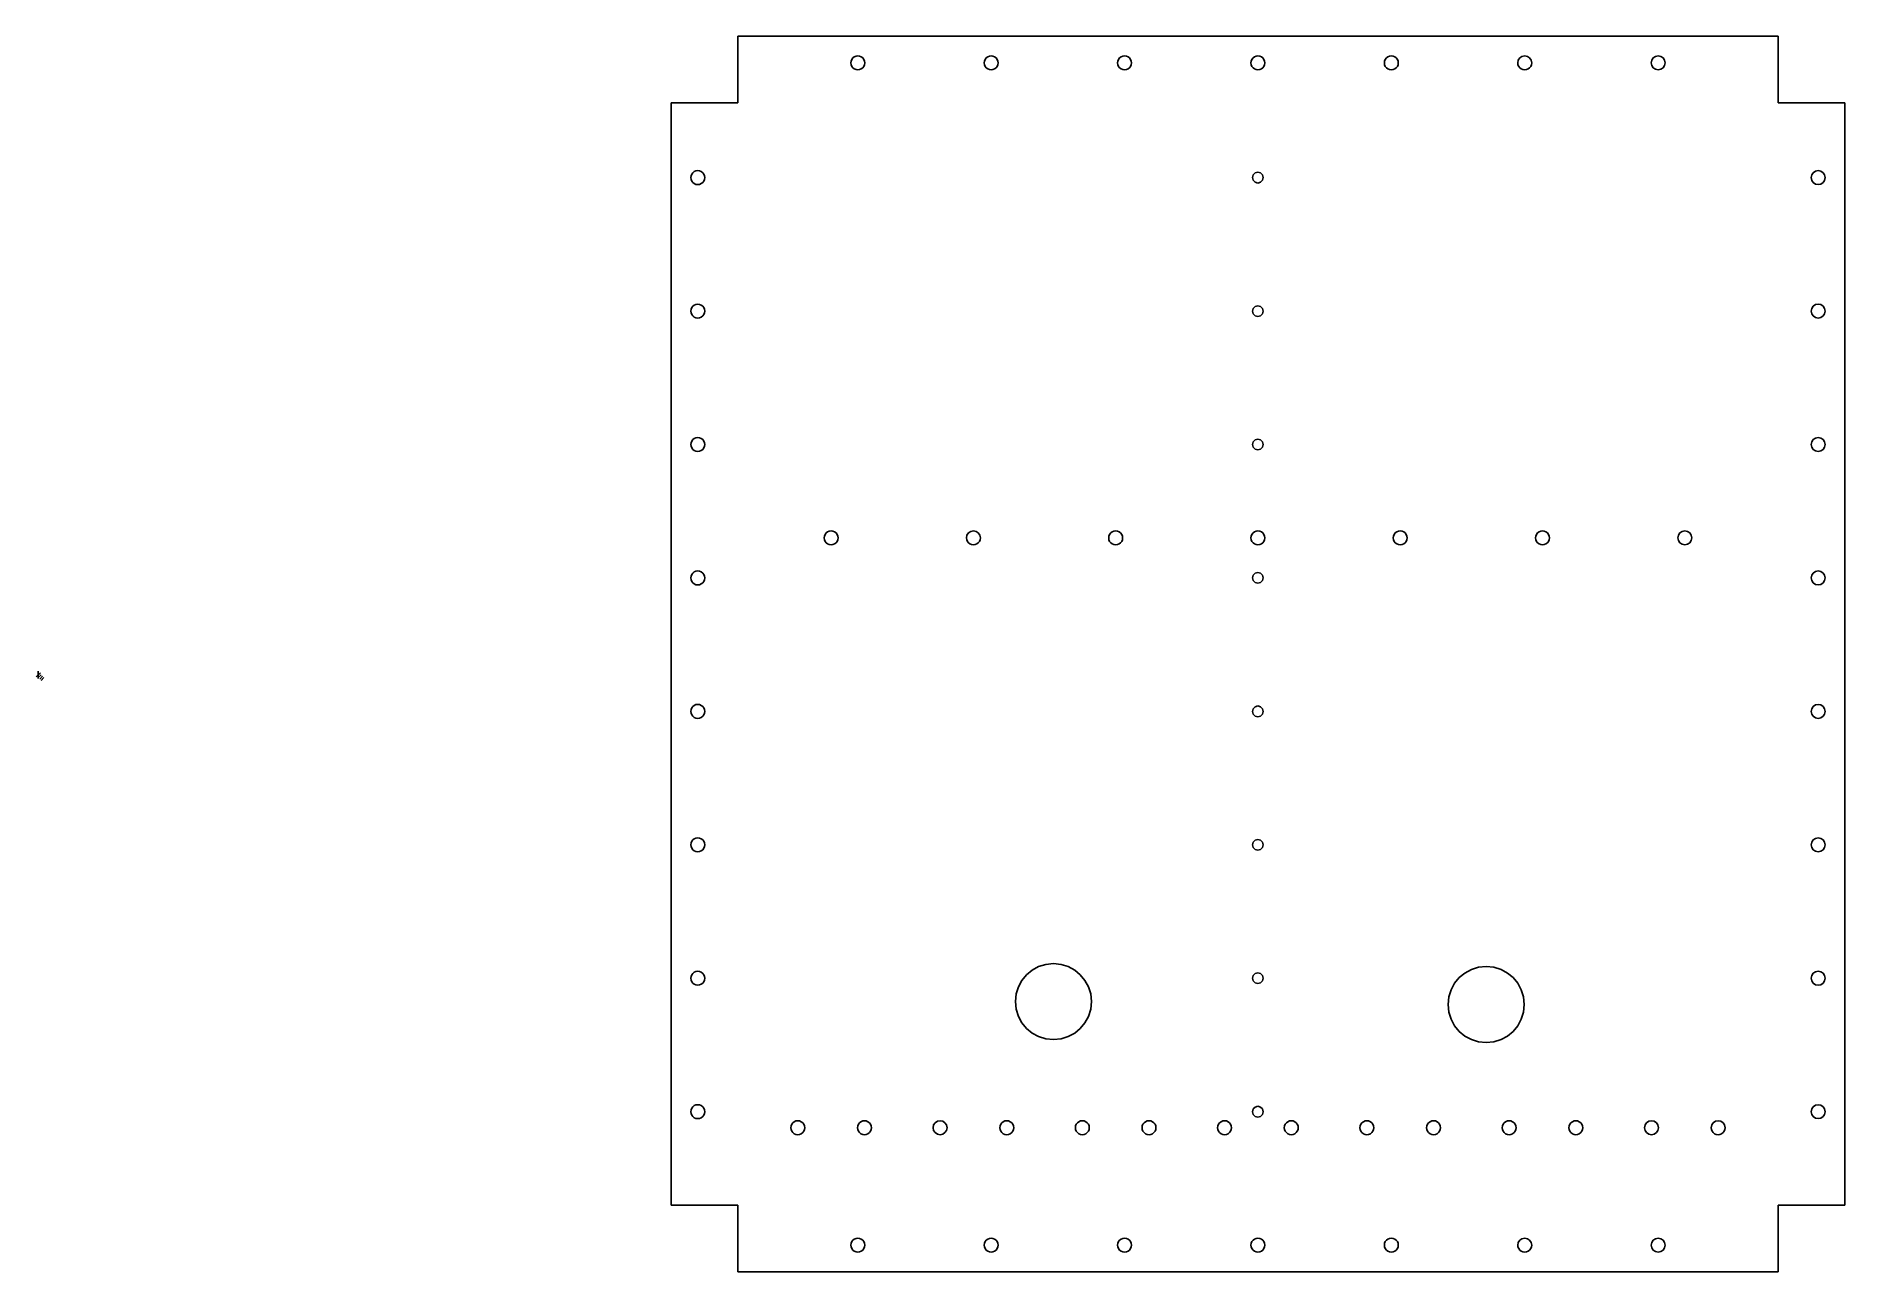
# Model space of a CAD drawing. Extents: x -1 to 677, y 73 to 536.
import ezdxf

# ---------------------------------------------------------------- set-up
doc = ezdxf.new("R2010")
doc.units = 0

msp = doc.modelspace()

# ---------------------------------------------------------------- linework, layer by layer
at = {"layer": 'Layer 1'}
for p, q in [((0, 298.323), (0, 295.677)), ((0.793749, 297.794), (-0.793749, 296.206)), ((1.05833, 297), (0, 295.94167)), ((1.5875, 296.471), (0.52917, 295.41267)), ((2.11666, 295.942), (1.05833, 294.88367))]:
    msp.add_line(p, q, dxfattribs=at)
at = {"layer": 'ProjItem002'}
for p, q in [((262.2, 536.3), (262.2, 511.3)), ((652.2, 536.3), (262.2, 536.3)), ((652.2, 511.3), (652.2, 536.3)), ((307.2, 528.91), (306.529932, 528.822582)), ((307.870068, 528.822582), (307.2, 528.91)), ((357.2, 528.91), (356.529932, 528.822582)), ((357.870068, 528.822582), (357.2, 528.91)), ((407.199, 528.91), (406.528932, 528.822582)), ((407.869068, 528.822582), (407.199, 528.91)), ((457.199, 528.91), (456.528932, 528.822582)), ((457.869068, 528.822582), (457.199, 528.91)), ((507.199, 528.91), (506.528932, 528.822582)), ((507.869068, 528.822582), (507.199, 528.91)), ((557.199, 528.91), (556.18307, 528.704893)), ((558.21493, 528.704893), (557.199, 528.91)), ((607.199, 528.91), (606.18307, 528.704893)), ((608.21493, 528.704893), (607.199, 528.91)), ((304.680346, 526.980995), (304.59, 526.3)), ((304.59, 526.3), (304.680346, 525.619005)), ((304.939674, 527.605), (304.680346, 526.980995)), ((304.680346, 525.619005), (304.939674, 524.995)), ((305.350414, 528.141587), (304.939674, 527.605)), ((304.939674, 524.995), (305.350414, 524.458413)), ((305.895, 528.560326), (305.350414, 528.141587)), ((305.350414, 524.458413), (305.895, 524.039674)), ((306.529932, 528.822582), (305.895, 528.560326)), ((305.895, 524.039674), (306.529932, 523.777418)), ((306.529932, 523.777418), (307.2, 523.69)), ((307.2, 523.69), (307.870068, 523.777418)), ((308.505, 528.560326), (307.870068, 528.822582)), ((307.870068, 523.777418), (308.505, 524.039674)), ((309.049586, 528.141587), (308.505, 528.560326)), ((308.505, 524.039674), (309.049586, 524.458413)), ((309.460326, 527.605), (309.049586, 528.141587)), ((309.049586, 524.458413), (309.460326, 524.995)), ((309.719654, 526.980995), (309.460326, 527.605)), ((309.460326, 524.995), (309.719654, 525.619005)), ((309.81, 526.3), (309.719654, 526.980995)), ((309.719654, 525.619005), (309.81, 526.3)), ((309.81, 526.3), (309.81, 526.3)), ((354.680346, 526.980995), (354.59, 526.3)), ((354.59, 526.3), (354.680346, 525.619005)), ((354.939674, 527.605), (354.680346, 526.980995)), ((354.680346, 525.619005), (354.939674, 524.995)), ((355.350414, 528.141587), (354.939674, 527.605)), ((354.939674, 524.995), (355.350414, 524.458413)), ((355.895, 528.560326), (355.350414, 528.141587)), ((355.350414, 524.458413), (355.895, 524.039674)), ((356.529932, 528.822582), (355.895, 528.560326)), ((355.895, 524.039674), (356.529932, 523.777418)), ((356.529932, 523.777418), (357.2, 523.69)), ((357.2, 523.69), (357.870068, 523.777418)), ((358.505, 528.560326), (357.870068, 528.822582)), ((357.870068, 523.777418), (358.505, 524.039674)), ((359.049586, 528.141587), (358.505, 528.560326)), ((358.505, 524.039674), (359.049586, 524.458413)), ((359.460326, 527.605), (359.049586, 528.141587)), ((359.049586, 524.458413), (359.460326, 524.995)), ((359.719654, 526.980995), (359.460326, 527.605)), ((359.460326, 524.995), (359.719654, 525.619005)), ((359.81, 526.3), (359.719654, 526.980995)), ((359.719654, 525.619005), (359.81, 526.3)), ((359.81, 526.3), (359.81, 526.3)), ((404.679346, 526.980995), (404.589, 526.3)), ((404.589, 526.3), (404.679346, 525.619005)), ((404.938674, 527.605), (404.679346, 526.980995)), ((404.679346, 525.619005), (404.938674, 524.995)), ((405.349414, 528.141587), (404.938674, 527.605)), ((404.938674, 524.995), (405.349414, 524.458413)), ((405.894, 528.560326), (405.349414, 528.141587)), ((405.349414, 524.458413), (405.894, 524.039674)), ((406.528932, 528.822582), (405.894, 528.560326)), ((405.894, 524.039674), (406.528932, 523.777418)), ((406.528932, 523.777418), (407.199, 523.69)), ((407.199, 523.69), (407.869068, 523.777418)), ((408.504, 528.560326), (407.869068, 528.822582)), ((407.869068, 523.777418), (408.504, 524.039674)), ((409.048586, 528.141587), (408.504, 528.560326)), ((408.504, 524.039674), (409.048586, 524.458413)), ((409.459326, 527.605), (409.048586, 528.141587)), ((409.048586, 524.458413), (409.459326, 524.995)), ((409.718654, 526.980995), (409.459326, 527.605)), ((409.459326, 524.995), (409.718654, 525.619005)), ((409.809, 526.3), (409.718654, 526.980995)), ((409.718654, 525.619005), (409.809, 526.3)), ((409.809, 526.3), (409.809, 526.3)), ((454.679346, 526.980995), (454.589, 526.3)), ((454.589, 526.3), (454.679346, 525.619005)), ((454.938674, 527.605), (454.679346, 526.980995)), ((454.679346, 525.619005), (454.938674, 524.995)), ((455.349414, 528.141587), (454.938674, 527.605)), ((454.938674, 524.995), (455.349414, 524.458413)), ((455.894, 528.560326), (455.349414, 528.141587)), ((455.349414, 524.458413), (455.894, 524.039674)), ((456.528932, 528.822582), (455.894, 528.560326)), ((455.894, 524.039674), (456.528932, 523.777418)), ((456.528932, 523.777418), (457.199, 523.69)), ((457.199, 523.69), (457.869068, 523.777418)), ((458.504, 528.560326), (457.869068, 528.822582)), ((457.869068, 523.777418), (458.504, 524.039674)), ((459.048586, 528.141587), (458.504, 528.560326)), ((458.504, 524.039674), (459.048586, 524.458413)), ((459.459326, 527.605), (459.048586, 528.141587)), ((459.048586, 524.458413), (459.459326, 524.995)), ((459.718654, 526.980995), (459.459326, 527.605)), ((459.459326, 524.995), (459.718654, 525.619005)), ((459.809, 526.3), (459.718654, 526.980995)), ((459.718654, 525.619005), (459.809, 526.3)), ((459.809, 526.3), (459.809, 526.3)), ((504.679346, 526.980995), (504.589, 526.3)), ((504.589, 526.3), (504.679346, 525.619005)), ((504.938674, 527.605), (504.679346, 526.980995)), ((504.679346, 525.619005), (504.938674, 524.995)), ((505.349414, 528.141587), (504.938674, 527.605)), ((504.938674, 524.995), (505.349414, 524.458413)), ((505.894, 528.560326), (505.349414, 528.141587)), ((505.349414, 524.458413), (505.894, 524.039674)), ((506.528932, 528.822582), (505.894, 528.560326)), ((505.894, 524.039674), (506.528932, 523.777418)), ((506.528932, 523.777418), (507.199, 523.69)), ((507.199, 523.69), (507.869068, 523.777418)), ((508.504, 528.560326), (507.869068, 528.822582)), ((507.869068, 523.777418), (508.504, 524.039674)), ((509.048586, 528.141587), (508.504, 528.560326)), ((508.504, 524.039674), (509.048586, 524.458413)), ((509.459326, 527.605), (509.048586, 528.141587)), ((509.048586, 524.458413), (509.459326, 524.995)), ((509.718654, 526.980995), (509.459326, 527.605)), ((509.459326, 524.995), (509.718654, 525.619005)), ((509.809, 526.3), (509.718654, 526.980995)), ((509.718654, 525.619005), (509.809, 526.3)), ((509.809, 526.3), (509.809, 526.3)), ((554.794107, 527.31593), (554.589, 526.3)), ((554.589, 526.3), (554.679346, 525.619005)), ((554.679346, 525.619005), (554.938674, 524.995)), ((555.353451, 528.145548), (554.794107, 527.31593)), ((554.938674, 524.995), (555.349414, 524.458413)), ((555.349414, 524.458413), (555.894, 524.039674)), ((556.18307, 528.704893), (555.353451, 528.145548)), ((555.894, 524.039674), (556.528932, 523.777418)), ((556.528932, 523.777418), (557.199, 523.69)), ((557.199, 523.69), (557.869068, 523.777418)), ((557.869068, 523.777418), (558.504, 524.039674)), ((559.044549, 528.145548), (558.21493, 528.704893)), ((558.504, 524.039674), (559.048586, 524.458413)), ((559.603893, 527.31593), (559.044549, 528.145548)), ((559.048586, 524.458413), (559.459326, 524.995)), ((559.459326, 524.995), (559.718654, 525.619005)), ((559.809, 526.3), (559.603893, 527.31593)), ((559.718654, 525.619005), (559.809, 526.3)), ((559.809, 526.3), (559.809, 526.3)), ((604.794107, 527.31593), (604.589, 526.3)), ((604.589, 526.3), (604.794107, 525.28407)), ((605.353451, 528.145548), (604.794107, 527.31593)), ((604.794107, 525.28407), (605.353451, 524.454452)), ((606.18307, 528.704893), (605.353451, 528.145548)), ((605.353451, 524.454452), (606.18307, 523.895107)), ((606.18307, 523.895107), (607.199, 523.69)), ((607.199, 523.69), (608.21493, 523.895107)), ((609.044549, 528.145548), (608.21493, 528.704893)), ((608.21493, 523.895107), (609.044549, 524.454452)), ((609.603893, 527.31593), (609.044549, 528.145548)), ((609.044549, 524.454452), (609.603893, 525.28407)), ((609.809, 526.3), (609.603893, 527.31593)), ((609.603893, 525.28407), (609.809, 526.3)), ((609.809, 526.3), (609.809, 526.3)), ((237.2, 511.3), (237.2, 317.142)), ((262.2, 511.3), (237.2, 511.3)), ((677.2, 511.3), (652.2, 511.3)), ((677.2, 98.3003), (677.2, 511.3)), ((244.680346, 483.980995), (244.59, 483.3)), ((244.59, 483.3), (244.680346, 482.619005)), ((244.939674, 484.605), (244.680346, 483.980995)), ((244.680346, 482.619005), (244.939674, 481.995)), ((245.350414, 485.141587), (244.939674, 484.605)), ((244.939674, 481.995), (245.350414, 481.458413)), ((245.895, 485.560326), (245.350414, 485.141587)), ((245.350414, 481.458413), (245.895, 481.039674)), ((246.529932, 485.822582), (245.895, 485.560326)), ((247.2, 485.91), (246.529932, 485.822582)), ((247.870068, 485.822582), (247.2, 485.91)), ((248.505, 485.560326), (247.870068, 485.822582)), ((249.049586, 485.141587), (248.505, 485.560326)), ((248.505, 481.039674), (249.049586, 481.458413)), ((249.460326, 484.605), (249.049586, 485.141587)), ((249.049586, 481.458413), (249.460326, 481.995)), ((249.719654, 483.980995), (249.460326, 484.605)), ((249.460326, 481.995), (249.719654, 482.619005)), ((249.81, 483.3), (249.719654, 483.980995)), ((249.719654, 482.619005), (249.81, 483.3)), ((249.81, 483.3), (249.81, 483.3)), ((455.450735, 484.30965), (455.1802, 483.3)), ((455.1802, 483.3), (455.450822, 482.29035)), ((456.18985, 485.048765), (455.450735, 484.30965)), ((455.450822, 482.29035), (456.18995, 481.551235)), ((457.1995, 485.3193), (456.18985, 485.048765)), ((456.18995, 481.551235), (457.1996, 481.2807)), ((458.20915, 485.048765), (457.1995, 485.3193)), ((457.1996, 481.2807), (458.20925, 481.551235)), ((458.94829, 484.30965), (458.20915, 485.048765)), ((458.20925, 481.551235), (458.948365, 482.29035)), ((459.219, 483.3), (458.94829, 484.30965)), ((458.948365, 482.29035), (459.2189, 483.3)), ((459.2189, 483.3), (459.219, 483.3)), ((664.794107, 484.31593), (664.589, 483.3)), ((664.589, 483.3), (664.794107, 482.28407)), ((665.353452, 485.145548), (664.794107, 484.31593)), ((664.794107, 482.28407), (665.353452, 481.454452)), ((666.18307, 485.704893), (665.353452, 485.145548)), ((665.353452, 481.454452), (666.18307, 480.895107)), ((667.199, 485.909999), (666.18307, 485.704893)), ((668.21493, 485.704893), (667.199, 485.909999)), ((669.044548, 485.145548), (668.21493, 485.704893)), ((668.21493, 480.895107), (669.044548, 481.454452)), ((669.603893, 484.31593), (669.044548, 485.145548)), ((669.044548, 481.454452), (669.603893, 482.28407)), ((669.809, 483.3), (669.603893, 484.31593)), ((669.603893, 482.28407), (669.809, 483.3)), ((669.809, 483.3), (669.809, 483.3)), ((245.895, 481.039674), (246.529932, 480.777418)), ((246.529932, 480.777418), (247.2, 480.69)), ((247.2, 480.69), (247.870068, 480.777418)), ((247.870068, 480.777418), (248.505, 481.039674)), ((666.18307, 480.895107), (667.199, 480.690001)), ((667.199, 480.690001), (668.21493, 480.895107)), ((244.680346, 433.980995), (244.59, 433.3)), ((244.939674, 434.605), (244.680346, 433.980995)), ((245.350414, 435.141587), (244.939674, 434.605)), ((245.895, 435.560326), (245.350414, 435.141587)), ((246.529932, 435.822582), (245.895, 435.560326)), ((247.2, 435.91), (246.529932, 435.822582)), ((247.870068, 435.822582), (247.2, 435.91)), ((248.505, 435.560326), (247.870068, 435.822582)), ((249.049586, 435.141587), (248.505, 435.560326)), ((249.460326, 434.605), (249.049586, 435.141587)), ((249.719654, 433.980995), (249.460326, 434.605)), ((249.81, 433.3), (249.719654, 433.980995)), ((455.450735, 434.30965), (455.1802, 433.3)), ((456.18985, 435.048765), (455.450735, 434.30965)), ((457.1995, 435.3193), (456.18985, 435.048765)), ((458.20915, 435.048765), (457.1995, 435.3193)), ((458.94829, 434.30965), (458.20915, 435.048765)), ((459.219, 433.3), (458.94829, 434.30965)), ((664.794107, 434.31593), (664.589, 433.3)), ((665.353452, 435.145548), (664.794107, 434.31593)), ((666.18307, 435.704893), (665.353452, 435.145548)), ((667.199, 435.909999), (666.18307, 435.704893)), ((668.21493, 435.704893), (667.199, 435.909999)), ((669.044548, 435.145548), (668.21493, 435.704893)), ((669.603893, 434.31593), (669.044548, 435.145548)), ((669.809, 433.3), (669.603893, 434.31593)), ((244.59, 433.3), (244.680346, 432.619005)), ((244.680346, 432.619005), (244.939674, 431.995)), ((244.939674, 431.995), (245.350414, 431.458413)), ((245.350414, 431.458413), (245.895, 431.039674)), ((245.895, 431.039674), (246.529932, 430.777418)), ((246.529932, 430.777418), (247.2, 430.69)), ((247.2, 430.69), (247.870068, 430.777418)), ((247.870068, 430.777418), (248.505, 431.039674)), ((248.505, 431.039674), (249.049586, 431.458413)), ((249.049586, 431.458413), (249.460326, 431.995)), ((249.460326, 431.995), (249.719654, 432.619005)), ((249.719654, 432.619005), (249.81, 433.3)), ((249.81, 433.3), (249.81, 433.3)), ((455.1802, 433.3), (455.450822, 432.29035)), ((455.450822, 432.29035), (456.18995, 431.551235)), ((456.18995, 431.551235), (457.1996, 431.2807)), ((457.1996, 431.2807), (458.20925, 431.551235)), ((458.20925, 431.551235), (458.948365, 432.29035)), ((458.948365, 432.29035), (459.2189, 433.3)), ((459.2189, 433.3), (459.219, 433.3)), ((664.589, 433.3), (664.794107, 432.28407)), ((664.794107, 432.28407), (665.353452, 431.454452)), ((665.353452, 431.454452), (666.18307, 430.895107)), ((666.18307, 430.895107), (667.199, 430.690001)), ((667.199, 430.690001), (668.21493, 430.895107)), ((668.21493, 430.895107), (669.044548, 431.454452)), ((669.044548, 431.454452), (669.603893, 432.28407)), ((669.603893, 432.28407), (669.809, 433.3)), ((669.809, 433.3), (669.809, 433.3)), ((244.680346, 383.980995), (244.59, 383.3)), ((244.59, 383.3), (244.680346, 382.619005)), ((244.939674, 384.605), (244.680346, 383.980995)), ((244.680346, 382.619005), (244.939674, 381.995)), ((245.350414, 385.141587), (244.939674, 384.605)), ((244.939674, 381.995), (245.350414, 381.458413)), ((245.895, 385.560326), (245.350414, 385.141587)), ((245.350414, 381.458413), (245.895, 381.039674)), ((246.529932, 385.822582), (245.895, 385.560326)), ((245.895, 381.039674), (246.529932, 380.777418)), ((247.2, 385.91), (246.529932, 385.822582)), ((246.529932, 380.777418), (247.2, 380.69)), ((247.870068, 385.822582), (247.2, 385.91)), ((247.2, 380.69), (247.870068, 380.777418)), ((248.505, 385.560326), (247.870068, 385.822582)), ((247.870068, 380.777418), (248.505, 381.039674)), ((249.049586, 385.141587), (248.505, 385.560326)), ((248.505, 381.039674), (249.049586, 381.458413)), ((249.460326, 384.605), (249.049586, 385.141587)), ((249.049586, 381.458413), (249.460326, 381.995)), ((249.719654, 383.980995), (249.460326, 384.605)), ((249.460326, 381.995), (249.719654, 382.619005)), ((249.81, 383.3), (249.719654, 383.980995)), ((249.719654, 382.619005), (249.81, 383.3)), ((249.81, 383.3), (249.81, 383.3)), ((455.450735, 384.30965), (455.1802, 383.3)), ((455.1802, 383.3), (455.450822, 382.29035)), ((456.18985, 385.048765), (455.450735, 384.30965)), ((455.450822, 382.29035), (456.18995, 381.551235)), ((457.1995, 385.3193), (456.18985, 385.048765)), ((456.18995, 381.551235), (457.1996, 381.2807)), ((458.20915, 385.048765), (457.1995, 385.3193)), ((457.1996, 381.2807), (458.20925, 381.551235)), ((458.94829, 384.30965), (458.20915, 385.048765)), ((458.20925, 381.551235), (458.948365, 382.29035)), ((459.219, 383.3), (458.94829, 384.30965)), ((458.948365, 382.29035), (459.2189, 383.3)), ((459.2189, 383.3), (459.219, 383.3)), ((664.794107, 384.31593), (664.589, 383.3)), ((664.589, 383.3), (664.794107, 382.28407)), ((665.353452, 385.145548), (664.794107, 384.31593)), ((664.794107, 382.28407), (665.353452, 381.454452)), ((666.18307, 385.704893), (665.353452, 385.145548)), ((665.353452, 381.454452), (666.18307, 380.895107)), ((667.199, 385.909999), (666.18307, 385.704893)), ((666.18307, 380.895107), (667.199, 380.690001)), ((668.21493, 385.704893), (667.199, 385.909999)), ((667.199, 380.690001), (668.21493, 380.895107)), ((669.044548, 385.145548), (668.21493, 385.704893)), ((668.21493, 380.895107), (669.044548, 381.454452)), ((669.603893, 384.31593), (669.044548, 385.145548)), ((669.044548, 381.454452), (669.603893, 382.28407)), ((669.809, 383.3), (669.603893, 384.31593)), ((669.603893, 382.28407), (669.809, 383.3)), ((669.809, 383.3), (669.809, 383.3)), ((294.680346, 348.980995), (294.59, 348.3)), ((294.59, 348.3), (294.680346, 347.619005)), ((294.939674, 349.605), (294.680346, 348.980995)), ((294.680346, 347.619005), (294.939674, 346.995)), ((295.350414, 350.141587), (294.939674, 349.605)), ((294.939674, 346.995), (295.350414, 346.458413)), ((295.895, 350.560326), (295.350414, 350.141587)), ((295.350414, 346.458413), (295.895, 346.039674)), ((296.529932, 350.822582), (295.895, 350.560326)), ((295.895, 346.039674), (296.529932, 345.777418)), ((297.2, 350.91), (296.529932, 350.822582)), ((296.529932, 345.777418), (297.2, 345.69)), ((297.870068, 350.822582), (297.2, 350.91)), ((297.2, 345.69), (297.870068, 345.777418)), ((298.505, 350.560326), (297.870068, 350.822582)), ((297.870068, 345.777418), (298.505, 346.039674)), ((299.049586, 350.141587), (298.505, 350.560326)), ((298.505, 346.039674), (299.049586, 346.458413)), ((299.460326, 349.605), (299.049586, 350.141587)), ((299.049586, 346.458413), (299.460326, 346.995)), ((299.719654, 348.980995), (299.460326, 349.605)), ((299.460326, 346.995), (299.719654, 347.619005)), ((299.81, 348.3), (299.719654, 348.980995)), ((299.719654, 347.619005), (299.81, 348.3)), ((299.81, 348.3), (299.81, 348.3)), ((348.128107, 349.31593), (347.923, 348.3)), ((347.923, 348.3), (348.013346, 347.619005)), ((348.013346, 347.619005), (348.272674, 346.995)), ((348.687451, 350.145548), (348.128107, 349.31593)), ((348.272674, 346.995), (348.683414, 346.458413)), ((348.683414, 346.458413), (349.228, 346.039674)), ((349.51707, 350.704893), (348.687451, 350.145548)), ((349.228, 346.039674), (349.862932, 345.777418)), ((350.533, 350.91), (349.51707, 350.704893)), ((349.862932, 345.777418), (350.533, 345.69)), ((351.54893, 350.704893), (350.533, 350.91)), ((350.533, 345.69), (351.203068, 345.777418)), ((351.203068, 345.777418), (351.838, 346.039674)), ((352.378549, 350.145548), (351.54893, 350.704893)), ((351.838, 346.039674), (352.382586, 346.458413)), ((352.937893, 349.31593), (352.378549, 350.145548)), ((352.382586, 346.458413), (352.793326, 346.995)), ((352.793326, 346.995), (353.052654, 347.619005)), ((353.143, 348.3), (352.937893, 349.31593)), ((353.052654, 347.619005), (353.143, 348.3)), ((353.143, 348.3), (353.143, 348.3)), ((401.346346, 348.980995), (401.256, 348.3)), ((401.256, 348.3), (401.346346, 347.619005)), ((401.605674, 349.605), (401.346346, 348.980995)), ((401.346346, 347.619005), (401.605674, 346.995)), ((402.016414, 350.141587), (401.605674, 349.605)), ((401.605674, 346.995), (402.016414, 346.458413)), ((402.561, 350.560326), (402.016414, 350.141587)), ((402.016414, 346.458413), (402.561, 346.039674)), ((403.195932, 350.822582), (402.561, 350.560326)), ((402.561, 346.039674), (403.195932, 345.777418)), ((403.866, 350.91), (403.195932, 350.822582)), ((403.195932, 345.777418), (403.866, 345.69)), ((404.536068, 350.822582), (403.866, 350.91)), ((403.866, 345.69), (404.536068, 345.777418)), ((405.171, 350.560326), (404.536068, 350.822582)), ((404.536068, 345.777418), (405.171, 346.039674)), ((405.715586, 350.141587), (405.171, 350.560326)), ((405.171, 346.039674), (405.715586, 346.458413)), ((406.126326, 349.605), (405.715586, 350.141587)), ((405.715586, 346.458413), (406.126326, 346.995)), ((406.385654, 348.980995), (406.126326, 349.605)), ((406.126326, 346.995), (406.385654, 347.619005)), ((406.476, 348.3), (406.385654, 348.980995)), ((406.385654, 347.619005), (406.476, 348.3)), ((406.476, 348.3), (406.476, 348.3)), ((454.679346, 348.980995), (454.589, 348.3)), ((454.589, 348.3), (454.679346, 347.619005)), ((454.938674, 349.605), (454.679346, 348.980995)), ((454.679346, 347.619005), (454.938674, 346.995)), ((455.349414, 350.141587), (454.938674, 349.605)), ((454.938674, 346.995), (455.349414, 346.458413)), ((455.894, 350.560326), (455.349414, 350.141587)), ((455.349414, 346.458413), (455.894, 346.039674)), ((456.528932, 350.822582), (455.894, 350.560326)), ((455.894, 346.039674), (456.528932, 345.777418)), ((457.199, 350.91), (456.528932, 350.822582)), ((456.528932, 345.777418), (457.199, 345.69)), ((457.869068, 350.822582), (457.199, 350.91)), ((457.199, 345.69), (457.869068, 345.777418)), ((458.504, 350.560326), (457.869068, 350.822582)), ((457.869068, 345.777418), (458.504, 346.039674)), ((459.048586, 350.141587), (458.504, 350.560326)), ((458.504, 346.039674), (459.048586, 346.458413)), ((459.459326, 349.605), (459.048586, 350.141587)), ((459.048586, 346.458413), (459.459326, 346.995)), ((459.718654, 348.980995), (459.459326, 349.605)), ((459.459326, 346.995), (459.718654, 347.619005)), ((459.809, 348.3), (459.718654, 348.980995)), ((459.718654, 347.619005), (459.809, 348.3)), ((459.809, 348.3), (459.809, 348.3)), ((508.012346, 348.980995), (507.922, 348.3)), ((507.922, 348.3), (508.012346, 347.619005)), ((508.271674, 349.605), (508.012346, 348.980995)), ((508.012346, 347.619005), (508.271674, 346.995)), ((508.682414, 350.141587), (508.271674, 349.605)), ((508.271674, 346.995), (508.682414, 346.458413)), ((509.227, 350.560326), (508.682414, 350.141587)), ((508.682414, 346.458413), (509.227, 346.039674)), ((509.861932, 350.822582), (509.227, 350.560326)), ((509.227, 346.039674), (509.861932, 345.777418)), ((510.532, 350.91), (509.861932, 350.822582)), ((509.861932, 345.777418), (510.532, 345.69)), ((511.202068, 350.822582), (510.532, 350.91)), ((510.532, 345.69), (511.202068, 345.777418)), ((511.837, 350.560326), (511.202068, 350.822582)), ((511.202068, 345.777418), (511.837, 346.039674)), ((512.381586, 350.141587), (511.837, 350.560326)), ((511.837, 346.039674), (512.381586, 346.458413)), ((512.792326, 349.605), (512.381586, 350.141587)), ((512.381586, 346.458413), (512.792326, 346.995)), ((513.051654, 348.980995), (512.792326, 349.605)), ((512.792326, 346.995), (513.051654, 347.619005)), ((513.142, 348.3), (513.051654, 348.980995)), ((513.051654, 347.619005), (513.142, 348.3)), ((513.142, 348.3), (513.142, 348.3)), ((561.346346, 348.980995), (561.256, 348.3)), ((561.256, 348.3), (561.346346, 347.619005)), ((561.605674, 349.605), (561.346346, 348.980995)), ((561.346346, 347.619005), (561.605674, 346.995)), ((562.016414, 350.141587), (561.605674, 349.605)), ((561.605674, 346.995), (562.016414, 346.458413)), ((562.561, 350.560326), (562.016414, 350.141587)), ((562.016414, 346.458413), (562.561, 346.039674)), ((563.195932, 350.822582), (562.561, 350.560326)), ((562.561, 346.039674), (563.195932, 345.777418)), ((563.866, 350.91), (563.195932, 350.822582)), ((563.195932, 345.777418), (563.866, 345.69)), ((564.536068, 350.822582), (563.866, 350.91)), ((563.866, 345.69), (564.536068, 345.777418)), ((565.171, 350.560326), (564.536068, 350.822582)), ((564.536068, 345.777418), (565.171, 346.039674)), ((565.715586, 350.141587), (565.171, 350.560326)), ((565.171, 346.039674), (565.715586, 346.458413)), ((566.126326, 349.605), (565.715586, 350.141587)), ((565.715586, 346.458413), (566.126326, 346.995)), ((566.385654, 348.980995), (566.126326, 349.605)), ((566.126326, 346.995), (566.385654, 347.619005)), ((566.476, 348.3), (566.385654, 348.980995)), ((566.385654, 347.619005), (566.476, 348.3)), ((566.476, 348.3), (566.476, 348.3)), ((614.794107, 349.31593), (614.589, 348.3)), ((614.589, 348.3), (614.794107, 347.28407)), ((615.353452, 350.145548), (614.794107, 349.31593)), ((614.794107, 347.28407), (615.353452, 346.454452)), ((616.18307, 350.704893), (615.353452, 350.145548)), ((615.353452, 346.454452), (616.18307, 345.895107)), ((617.199, 350.909999), (616.18307, 350.704893)), ((616.18307, 345.895107), (617.199, 345.690001)), ((618.21493, 350.704893), (617.199, 350.909999)), ((617.199, 345.690001), (618.21493, 345.895107)), ((619.044548, 350.145548), (618.21493, 350.704893)), ((618.21493, 345.895107), (619.044548, 346.454452)), ((619.603893, 349.31593), (619.044548, 350.145548)), ((619.044548, 346.454452), (619.603893, 347.28407)), ((619.809, 348.3), (619.603893, 349.31593)), ((619.603893, 347.28407), (619.809, 348.3)), ((619.809, 348.3), (619.809, 348.3)), ((244.680346, 333.980995), (244.59, 333.3)), ((244.59, 333.3), (244.680346, 332.619005)), ((244.939674, 334.605), (244.680346, 333.980995)), ((244.680346, 332.619005), (244.939674, 331.995)), ((245.350414, 335.141587), (244.939674, 334.605)), ((245.895, 335.560326), (245.350414, 335.141587)), ((246.529932, 335.822582), (245.895, 335.560326)), ((247.2, 335.91), (246.529932, 335.822582)), ((247.870068, 335.822582), (247.2, 335.91)), ((248.505, 335.560326), (247.870068, 335.822582)), ((249.049586, 335.141587), (248.505, 335.560326)), ((249.460326, 334.605), (249.049586, 335.141587)), ((249.719654, 333.980995), (249.460326, 334.605)), ((249.460326, 331.995), (249.719654, 332.619005)), ((249.81, 333.3), (249.719654, 333.980995)), ((249.719654, 332.619005), (249.81, 333.3)), ((249.81, 333.3), (249.81, 333.3)), ((455.450735, 334.30965), (455.1802, 333.3)), ((455.1802, 333.3), (455.450822, 332.29035)), ((456.18985, 335.048765), (455.450735, 334.30965)), ((455.450822, 332.29035), (456.18995, 331.551235)), ((457.1995, 335.3193), (456.18985, 335.048765)), ((458.20915, 335.048765), (457.1995, 335.3193)), ((458.94829, 334.30965), (458.20915, 335.048765)), ((458.20925, 331.551235), (458.948365, 332.29035)), ((459.219, 333.3), (458.94829, 334.30965)), ((458.948365, 332.29035), (459.2189, 333.3)), ((459.2189, 333.3), (459.219, 333.3)), ((664.794107, 334.31593), (664.589, 333.3)), ((664.589, 333.3), (664.794107, 332.28407)), ((665.353452, 335.145548), (664.794107, 334.31593)), ((664.794107, 332.28407), (665.353452, 331.454452)), ((666.18307, 335.704893), (665.353452, 335.145548)), ((667.199, 335.909999), (666.18307, 335.704893)), ((668.21493, 335.704893), (667.199, 335.909999)), ((669.044548, 335.145548), (668.21493, 335.704893)), ((669.603893, 334.31593), (669.044548, 335.145548)), ((669.044548, 331.454452), (669.603893, 332.28407)), ((669.809, 333.3), (669.603893, 334.31593)), ((669.603893, 332.28407), (669.809, 333.3)), ((669.809, 333.3), (669.809, 333.3)), ((244.939674, 331.995), (245.350414, 331.458413)), ((245.350414, 331.458413), (245.895, 331.039674)), ((245.895, 331.039674), (246.529932, 330.777418)), ((246.529932, 330.777418), (247.2, 330.69)), ((247.2, 330.69), (247.870068, 330.777418)), ((247.870068, 330.777418), (248.505, 331.039674)), ((248.505, 331.039674), (249.049586, 331.458413)), ((249.049586, 331.458413), (249.460326, 331.995)), ((456.18995, 331.551235), (457.1996, 331.2807)), ((457.1996, 331.2807), (458.20925, 331.551235)), ((665.353452, 331.454452), (666.18307, 330.895107)), ((666.18307, 330.895107), (667.199, 330.690001)), ((667.199, 330.690001), (668.21493, 330.895107)), ((668.21493, 330.895107), (669.044548, 331.454452)), ((237.2, 317.142), (237.2, 98.3003)), ((245.350414, 285.141587), (244.939674, 284.605)), ((245.895, 285.560326), (245.350414, 285.141587)), ((246.529932, 285.822582), (245.895, 285.560326)), ((247.2, 285.91), (246.529932, 285.822582)), ((247.870068, 285.822582), (247.2, 285.91)), ((248.505, 285.560326), (247.870068, 285.822582)), ((249.049586, 285.141587), (248.505, 285.560326)), ((249.460326, 284.605), (249.049586, 285.141587)), ((456.18985, 285.048765), (455.450735, 284.30965)), ((457.1995, 285.3193), (456.18985, 285.048765)), ((458.20915, 285.048765), (457.1995, 285.3193)), ((458.94829, 284.30965), (458.20915, 285.048765)), ((665.353452, 285.145548), (664.794107, 284.31593)), ((666.18307, 285.704893), (665.353452, 285.145548)), ((667.199, 285.909999), (666.18307, 285.704893)), ((668.21493, 285.704893), (667.199, 285.909999)), ((669.044548, 285.145548), (668.21493, 285.704893)), ((669.603893, 284.31593), (669.044548, 285.145548)), ((244.680346, 283.980995), (244.59, 283.3)), ((244.59, 283.3), (244.680346, 282.619005)), ((244.939674, 284.605), (244.680346, 283.980995)), ((244.680346, 282.619005), (244.939674, 281.995)), ((244.939674, 281.995), (245.350414, 281.458413)), ((245.350414, 281.458413), (245.895, 281.039674)), ((245.895, 281.039674), (246.529932, 280.777418)), ((246.529932, 280.777418), (247.2, 280.69)), ((247.2, 280.69), (247.870068, 280.777418)), ((247.870068, 280.777418), (248.505, 281.039674)), ((248.505, 281.039674), (249.049586, 281.458413)), ((249.049586, 281.458413), (249.460326, 281.995)), ((249.719654, 283.980995), (249.460326, 284.605)), ((249.460326, 281.995), (249.719654, 282.619005)), ((249.81, 283.3), (249.719654, 283.980995)), ((249.719654, 282.619005), (249.81, 283.3)), ((249.81, 283.3), (249.81, 283.3)), ((455.450735, 284.30965), (455.1802, 283.3)), ((455.1802, 283.3), (455.450822, 282.29035)), ((455.450822, 282.29035), (456.18995, 281.551235)), ((456.18995, 281.551235), (457.1996, 281.2807)), ((457.1996, 281.2807), (458.20925, 281.551235)), ((458.20925, 281.551235), (458.948365, 282.29035)), ((459.219, 283.3), (458.94829, 284.30965)), ((458.948365, 282.29035), (459.2189, 283.3)), ((459.2189, 283.3), (459.219, 283.3)), ((664.794107, 284.31593), (664.589, 283.3)), ((664.589, 283.3), (664.794107, 282.28407)), ((664.794107, 282.28407), (665.353452, 281.454452)), ((665.353452, 281.454452), (666.18307, 280.895107)), ((666.18307, 280.895107), (667.199, 280.690001)), ((667.199, 280.690001), (668.21493, 280.895107)), ((668.21493, 280.895107), (669.044548, 281.454452)), ((669.044548, 281.454452), (669.603893, 282.28407)), ((669.809, 283.3), (669.603893, 284.31593)), ((669.603893, 282.28407), (669.809, 283.3)), ((669.809, 283.3), (669.809, 283.3)), ((244.680346, 233.980995), (244.59, 233.3)), ((244.59, 233.3), (244.680346, 232.619005)), ((244.939674, 234.605), (244.680346, 233.980995)), ((244.680346, 232.619005), (244.939674, 231.995)), ((245.350414, 235.141587), (244.939674, 234.605)), ((244.939674, 231.995), (245.350414, 231.458413)), ((245.895, 235.560326), (245.350414, 235.141587)), ((245.350414, 231.458413), (245.895, 231.039674)), ((246.529932, 235.822582), (245.895, 235.560326)), ((245.895, 231.039674), (246.529932, 230.777418)), ((247.2, 235.91), (246.529932, 235.822582)), ((246.529932, 230.777418), (247.2, 230.69)), ((247.870068, 235.822582), (247.2, 235.91)), ((247.2, 230.69), (247.870068, 230.777418)), ((248.505, 235.560326), (247.870068, 235.822582)), ((247.870068, 230.777418), (248.505, 231.039674)), ((249.049586, 235.141587), (248.505, 235.560326)), ((248.505, 231.039674), (249.049586, 231.458413)), ((249.460326, 234.605), (249.049586, 235.141587)), ((249.049586, 231.458413), (249.460326, 231.995)), ((249.719654, 233.980995), (249.460326, 234.605)), ((249.460326, 231.995), (249.719654, 232.619005)), ((249.81, 233.3), (249.719654, 233.980995)), ((249.719654, 232.619005), (249.81, 233.3)), ((249.81, 233.3), (249.81, 233.3)), ((455.450735, 234.30965), (455.1802, 233.3)), ((455.1802, 233.3), (455.450822, 232.29035)), ((456.18985, 235.048765), (455.450735, 234.30965)), ((455.450822, 232.29035), (456.18995, 231.551235)), ((457.1995, 235.3193), (456.18985, 235.048765)), ((456.18995, 231.551235), (457.1996, 231.2807)), ((458.20915, 235.048765), (457.1995, 235.3193)), ((457.1996, 231.2807), (458.20925, 231.551235)), ((458.94829, 234.30965), (458.20915, 235.048765)), ((458.20925, 231.551235), (458.948365, 232.29035)), ((459.219, 233.3), (458.94829, 234.30965)), ((458.948365, 232.29035), (459.2189, 233.3)), ((459.2189, 233.3), (459.219, 233.3)), ((664.794107, 234.31593), (664.589, 233.3)), ((664.589, 233.3), (664.794107, 232.28407)), ((665.353452, 235.145548), (664.794107, 234.31593)), ((664.794107, 232.28407), (665.353452, 231.454452)), ((666.18307, 235.704893), (665.353452, 235.145548)), ((665.353452, 231.454452), (666.18307, 230.895107)), ((667.199, 235.909999), (666.18307, 235.704893)), ((666.18307, 230.895107), (667.199, 230.690001)), ((668.21493, 235.704893), (667.199, 235.909999)), ((667.199, 230.690001), (668.21493, 230.895107)), ((669.044548, 235.145548), (668.21493, 235.704893)), ((668.21493, 230.895107), (669.044548, 231.454452)), ((669.603893, 234.31593), (669.044548, 235.145548)), ((669.044548, 231.454452), (669.603893, 232.28407)), ((669.809, 233.3), (669.603893, 234.31593)), ((669.603893, 232.28407), (669.809, 233.3)), ((669.809, 233.3), (669.809, 233.3)), ((244.680346, 183.980995), (244.59, 183.3)), ((244.59, 183.3), (244.680346, 182.619005)), ((244.939674, 184.605), (244.680346, 183.980995)), ((245.350414, 185.141587), (244.939674, 184.605)), ((245.895, 185.560326), (245.350414, 185.141587)), ((246.529932, 185.822582), (245.895, 185.560326)), ((247.2, 185.91), (246.529932, 185.822582)), ((247.870068, 185.822582), (247.2, 185.91)), ((248.505, 185.560326), (247.870068, 185.822582)), ((249.049586, 185.141587), (248.505, 185.560326)), ((249.460326, 184.605), (249.049586, 185.141587)), ((249.719654, 183.980995), (249.460326, 184.605)), ((249.81, 183.3), (249.719654, 183.980995)), ((249.719654, 182.619005), (249.81, 183.3)), ((249.81, 183.3), (249.81, 183.3)), ((370.450078, 184.614505), (368.706512, 182.507621)), ((372.561569, 186.352489), (370.450078, 184.614505)), ((374.983791, 187.664531), (372.561569, 186.352489)), ((377.659549, 188.493588), (374.983791, 187.664531)), ((380.53165, 188.782616), (377.659549, 188.493588)), ((383.403751, 188.493588), (380.53165, 188.782616)), ((386.079509, 187.664531), (383.403751, 188.493588)), ((388.501731, 186.352489), (386.079509, 187.664531)), ((390.613222, 184.614505), (388.501731, 186.352489)), ((392.356788, 182.507621), (390.613222, 184.614505)), ((455.450735, 184.30965), (455.1802, 183.3)), ((455.1802, 183.3), (455.450822, 182.29035)), ((456.18985, 185.048765), (455.450735, 184.30965)), ((457.1995, 185.3193), (456.18985, 185.048765)), ((458.20915, 185.048765), (457.1995, 185.3193)), ((458.94829, 184.30965), (458.20915, 185.048765)), ((459.219, 183.3), (458.94829, 184.30965)), ((458.948365, 182.29035), (459.2189, 183.3)), ((459.2189, 183.3), (459.219, 183.3)), ((532.687078, 183.525505), (530.943512, 181.418621)), ((534.798569, 185.263489), (532.687078, 183.525505)), ((537.220791, 186.575531), (534.798569, 185.263489)), ((539.896549, 187.404588), (537.220791, 186.575531)), ((542.76865, 187.693616), (539.896549, 187.404588)), ((545.640751, 187.404588), (542.76865, 187.693616)), ((548.316509, 186.575531), (545.640751, 187.404588)), ((550.738731, 185.263489), (548.316509, 186.575531)), ((552.850222, 183.525505), (550.738731, 185.263489)), ((554.593788, 181.418621), (552.850222, 183.525505)), ((664.794107, 184.31593), (664.589, 183.3)), ((664.589, 183.3), (664.794107, 182.28407)), ((665.353452, 185.145548), (664.794107, 184.31593)), ((666.18307, 185.704893), (665.353452, 185.145548)), ((667.199, 185.909999), (666.18307, 185.704893)), ((668.21493, 185.704893), (667.199, 185.909999)), ((669.044548, 185.145548), (668.21493, 185.704893)), ((669.603893, 184.31593), (669.044548, 185.145548)), ((669.809, 183.3), (669.603893, 184.31593)), ((669.603893, 182.28407), (669.809, 183.3)), ((669.809, 183.3), (669.809, 183.3)), ((244.680346, 182.619005), (244.939674, 181.995)), ((244.939674, 181.995), (245.350414, 181.458413)), ((245.350414, 181.458413), (245.895, 181.039674)), ((245.895, 181.039674), (246.529932, 180.777418)), ((246.529932, 180.777418), (247.2, 180.69)), ((247.2, 180.69), (247.870068, 180.777418)), ((247.870068, 180.777418), (248.505, 181.039674)), ((248.505, 181.039674), (249.049586, 181.458413)), ((249.049586, 181.458413), (249.460326, 181.995)), ((249.460326, 181.995), (249.719654, 182.619005)), ((366.551929, 177.415326), (366.2553, 174.544)), ((367.388064, 180.08888), (366.551929, 177.415326)), ((368.706512, 182.507621), (367.388064, 180.08888)), ((393.675236, 180.08888), (392.356788, 182.507621)), ((394.511371, 177.415326), (393.675236, 180.08888)), ((394.808, 174.544), (394.511371, 177.415326)), ((455.450822, 182.29035), (456.18995, 181.551235)), ((456.18995, 181.551235), (457.1996, 181.2807)), ((457.1996, 181.2807), (458.20925, 181.551235)), ((458.20925, 181.551235), (458.948365, 182.29035)), ((528.788929, 176.326326), (528.4923, 173.455)), ((529.625064, 178.99988), (528.788929, 176.326326)), ((530.943512, 181.418621), (529.625064, 178.99988)), ((555.912236, 178.99988), (554.593788, 181.418621)), ((556.748371, 176.326326), (555.912236, 178.99988)), ((557.045, 173.455), (556.748371, 176.326326)), ((664.794107, 182.28407), (665.353452, 181.454452)), ((665.353452, 181.454452), (666.18307, 180.895107)), ((666.18307, 180.895107), (667.199, 180.690001)), ((667.199, 180.690001), (668.21493, 180.895107)), ((668.21493, 180.895107), (669.044548, 181.454452)), ((669.044548, 181.454452), (669.603893, 182.28407)), ((366.2553, 174.544), (366.551929, 171.672674)), ((366.551929, 171.672674), (367.388064, 168.99912)), ((393.675236, 168.99912), (394.511371, 171.672674)), ((394.511371, 171.672674), (394.808, 174.544)), ((394.808, 174.544), (394.808, 174.544)), ((528.4923, 173.455), (528.788929, 170.583674)), ((528.788929, 170.583674), (529.625064, 167.91012)), ((555.912236, 167.91012), (556.748371, 170.583674)), ((556.748371, 170.583674), (557.045, 173.455)), ((557.045, 173.455), (557.045, 173.455)), ((367.388064, 168.99912), (368.706512, 166.580379)), ((368.706512, 166.580379), (370.450078, 164.473495)), ((370.450078, 164.473495), (372.561569, 162.735511)), ((372.561569, 162.735511), (374.983791, 161.423469)), ((386.079509, 161.423469), (388.501731, 162.735511)), ((388.501731, 162.735511), (390.613222, 164.473495)), ((390.613222, 164.473495), (392.356788, 166.580379)), ((392.356788, 166.580379), (393.675236, 168.99912)), ((529.625064, 167.91012), (530.943512, 165.491379)), ((530.943512, 165.491379), (532.687078, 163.384495)), ((532.687078, 163.384495), (534.798569, 161.646511)), ((550.738731, 161.646511), (552.850222, 163.384495)), ((552.850222, 163.384495), (554.593788, 165.491379)), ((554.593788, 165.491379), (555.912236, 167.91012)), ((374.983791, 161.423469), (377.659549, 160.594412)), ((377.659549, 160.594412), (380.53165, 160.305384)), ((380.53165, 160.305384), (383.403751, 160.594412)), ((383.403751, 160.594412), (386.079509, 161.423469)), ((534.798569, 161.646511), (537.220791, 160.334469)), ((537.220791, 160.334469), (539.896549, 159.505412)), ((539.896549, 159.505412), (542.76865, 159.216384)), ((542.76865, 159.216384), (545.640751, 159.505412)), ((545.640751, 159.505412), (548.316509, 160.334469)), ((548.316509, 160.334469), (550.738731, 161.646511)), ((246.529932, 135.822582), (245.895, 135.560326)), ((247.2, 135.91), (246.529932, 135.822582)), ((247.870068, 135.822582), (247.2, 135.91)), ((248.505, 135.560326), (247.870068, 135.822582)), ((666.18307, 135.704893), (665.353452, 135.145548)), ((667.199, 135.909999), (666.18307, 135.704893)), ((668.21493, 135.704893), (667.199, 135.909999)), ((669.044548, 135.145548), (668.21493, 135.704893)), ((244.680346, 133.980995), (244.59, 133.3)), ((244.59, 133.3), (244.680346, 132.619005)), ((244.939674, 134.605), (244.680346, 133.980995)), ((244.680346, 132.619005), (244.939674, 131.995)), ((245.350414, 135.141587), (244.939674, 134.605)), ((244.939674, 131.995), (245.350414, 131.458413)), ((245.895, 135.560326), (245.350414, 135.141587)), ((245.350414, 131.458413), (245.895, 131.039674)), ((245.895, 131.039674), (246.529932, 130.777418)), ((246.529932, 130.777418), (247.2, 130.69)), ((247.2, 130.69), (247.870068, 130.777418)), ((247.870068, 130.777418), (248.505, 131.039674)), ((249.049586, 135.141587), (248.505, 135.560326)), ((248.505, 131.039674), (249.049586, 131.458413)), ((249.460326, 134.605), (249.049586, 135.141587)), ((249.049586, 131.458413), (249.460326, 131.995)), ((249.719654, 133.980995), (249.460326, 134.605)), ((249.460326, 131.995), (249.719654, 132.619005)), ((249.81, 133.3), (249.719654, 133.980995)), ((249.719654, 132.619005), (249.81, 133.3)), ((249.81, 133.3), (249.81, 133.3)), ((282.850414, 129.141587), (282.439674, 128.605)), ((283.395, 129.560326), (282.850414, 129.141587)), ((284.029932, 129.822582), (283.395, 129.560326)), ((284.7, 129.91), (284.029932, 129.822582)), ((285.370068, 129.822582), (284.7, 129.91)), ((286.005, 129.560326), (285.370068, 129.822582)), ((286.549586, 129.141587), (286.005, 129.560326)), ((286.960326, 128.605), (286.549586, 129.141587)), ((307.850414, 129.141587), (307.439674, 128.605)), ((308.395, 129.560326), (307.850414, 129.141587)), ((309.029932, 129.822582), (308.395, 129.560326)), ((309.7, 129.91), (309.029932, 129.822582)), ((310.370068, 129.822582), (309.7, 129.91)), ((311.005, 129.560326), (310.370068, 129.822582)), ((311.549586, 129.141587), (311.005, 129.560326)), ((311.960326, 128.605), (311.549586, 129.141587)), ((336.187451, 129.145548), (335.628107, 128.31593)), ((337.01707, 129.704893), (336.187451, 129.145548)), ((338.033, 129.91), (337.01707, 129.704893)), ((339.04893, 129.704893), (338.033, 129.91)), ((339.878549, 129.145548), (339.04893, 129.704893)), ((340.437893, 128.31593), (339.878549, 129.145548)), ((361.183414, 129.141587), (360.772674, 128.605)), ((361.728, 129.560326), (361.183414, 129.141587)), ((362.362932, 129.822582), (361.728, 129.560326)), ((363.033, 129.91), (362.362932, 129.822582)), ((363.703068, 129.822582), (363.033, 129.91)), ((364.338, 129.560326), (363.703068, 129.822582)), ((364.882586, 129.141587), (364.338, 129.560326)), ((365.293326, 128.605), (364.882586, 129.141587)), ((389.517414, 129.141587), (389.106674, 128.605)), ((390.062, 129.560326), (389.517414, 129.141587)), ((390.696932, 129.822582), (390.062, 129.560326)), ((391.367, 129.91), (390.696932, 129.822582)), ((392.037068, 129.822582), (391.367, 129.91)), ((392.672, 129.560326), (392.037068, 129.822582)), ((393.216586, 129.141587), (392.672, 129.560326)), ((393.627326, 128.605), (393.216586, 129.141587)), ((414.516414, 129.141587), (414.105674, 128.605)), ((415.061, 129.560326), (414.516414, 129.141587)), ((415.695932, 129.822582), (415.061, 129.560326)), ((416.366, 129.91), (415.695932, 129.822582)), ((417.036068, 129.822582), (416.366, 129.91)), ((417.671, 129.560326), (417.036068, 129.822582)), ((418.215586, 129.141587), (417.671, 129.560326)), ((418.626326, 128.605), (418.215586, 129.141587)), ((442.849414, 129.141587), (442.438674, 128.605)), ((443.394, 129.560326), (442.849414, 129.141587)), ((444.028932, 129.822582), (443.394, 129.560326)), ((444.699, 129.91), (444.028932, 129.822582)), ((445.369068, 129.822582), (444.699, 129.91)), ((446.004, 129.560326), (445.369068, 129.822582)), ((446.548586, 129.141587), (446.004, 129.560326)), ((446.959326, 128.605), (446.548586, 129.141587)), ((455.450735, 134.30965), (455.1802, 133.3)), ((455.1802, 133.3), (455.450822, 132.29035)), ((456.18985, 135.048765), (455.450735, 134.30965)), ((455.450822, 132.29035), (456.18995, 131.551235)), ((457.1995, 135.3193), (456.18985, 135.048765)), ((456.18995, 131.551235), (457.1996, 131.2807)), ((458.20915, 135.048765), (457.1995, 135.3193)), ((457.1996, 131.2807), (458.20925, 131.551235)), ((458.94829, 134.30965), (458.20915, 135.048765)), ((458.20925, 131.551235), (458.948365, 132.29035)), ((459.219, 133.3), (458.94829, 134.30965)), ((458.948365, 132.29035), (459.2189, 133.3)), ((459.2189, 133.3), (459.219, 133.3)), ((467.849414, 129.141587), (467.438674, 128.605)), ((468.394, 129.560326), (467.849414, 129.141587)), ((469.028932, 129.822582), (468.394, 129.560326)), ((469.699, 129.91), (469.028932, 129.822582)), ((470.369068, 129.822582), (469.699, 129.91)), ((471.004, 129.560326), (470.369068, 129.822582)), ((471.548586, 129.141587), (471.004, 129.560326)), ((471.959326, 128.605), (471.548586, 129.141587)), ((496.182414, 129.141587), (495.771674, 128.605)), ((496.727, 129.560326), (496.182414, 129.141587)), ((497.361932, 129.822582), (496.727, 129.560326)), ((498.032, 129.91), (497.361932, 129.822582)), ((498.702068, 129.822582), (498.032, 129.91)), ((499.337, 129.560326), (498.702068, 129.822582)), ((499.881586, 129.141587), (499.337, 129.560326)), ((500.292326, 128.605), (499.881586, 129.141587)), ((521.182414, 129.141587), (520.771674, 128.605)), ((521.727, 129.560326), (521.182414, 129.141587)), ((522.361932, 129.822582), (521.727, 129.560326)), ((523.032, 129.91), (522.361932, 129.822582)), ((523.702068, 129.822582), (523.032, 129.91)), ((524.337, 129.560326), (523.702068, 129.822582)), ((524.881586, 129.141587), (524.337, 129.560326)), ((525.292326, 128.605), (524.881586, 129.141587)), ((549.516414, 129.141587), (549.105674, 128.605)), ((550.061, 129.560326), (549.516414, 129.141587)), ((550.695932, 129.822582), (550.061, 129.560326)), ((551.366, 129.91), (550.695932, 129.822582)), ((552.036068, 129.822582), (551.366, 129.91)), ((552.671, 129.560326), (552.036068, 129.822582)), ((553.215586, 129.141587), (552.671, 129.560326)), ((553.626326, 128.605), (553.215586, 129.141587)), ((574.516414, 129.141587), (574.105674, 128.605)), ((575.061, 129.560326), (574.516414, 129.141587)), ((575.695932, 129.822582), (575.061, 129.560326)), ((576.366, 129.91), (575.695932, 129.822582)), ((577.036068, 129.822582), (576.366, 129.91)), ((577.671, 129.560326), (577.036068, 129.822582)), ((578.215586, 129.141587), (577.671, 129.560326)), ((578.626326, 128.605), (578.215586, 129.141587)), ((602.853451, 129.145548), (602.294107, 128.31593)), ((603.68307, 129.704893), (602.853451, 129.145548)), ((604.699, 129.91), (603.68307, 129.704893)), ((605.71493, 129.704893), (604.699, 129.91)), ((606.544549, 129.145548), (605.71493, 129.704893)), ((607.103893, 128.31593), (606.544549, 129.145548)), ((627.853451, 129.145548), (627.294107, 128.31593)), ((628.68307, 129.704893), (627.853451, 129.145548)), ((629.699, 129.91), (628.68307, 129.704893)), ((630.71493, 129.704893), (629.699, 129.91)), ((631.544549, 129.145548), (630.71493, 129.704893)), ((632.103893, 128.31593), (631.544549, 129.145548)), ((664.794107, 134.31593), (664.589, 133.3)), ((664.589, 133.3), (664.794107, 132.28407)), ((665.353452, 135.145548), (664.794107, 134.31593)), ((664.794107, 132.28407), (665.353452, 131.454452)), ((665.353452, 131.454452), (666.18307, 130.895107)), ((666.18307, 130.895107), (667.199, 130.690001)), ((667.199, 130.690001), (668.21493, 130.895107)), ((668.21493, 130.895107), (669.044548, 131.454452)), ((669.603893, 134.31593), (669.044548, 135.145548)), ((669.044548, 131.454452), (669.603893, 132.28407)), ((669.809, 133.3), (669.603893, 134.31593)), ((669.603893, 132.28407), (669.809, 133.3)), ((669.809, 133.3), (669.809, 133.3)), ((282.180346, 127.980995), (282.09, 127.3)), ((282.09, 127.3), (282.180346, 126.619005)), ((282.439674, 128.605), (282.180346, 127.980995)), ((282.180346, 126.619005), (282.439674, 125.995)), ((282.439674, 125.995), (282.850414, 125.458413)), ((282.850414, 125.458413), (283.395, 125.039674)), ((283.395, 125.039674), (284.029932, 124.777418)), ((284.029932, 124.777418), (284.7, 124.69)), ((284.7, 124.69), (285.370068, 124.777418)), ((285.370068, 124.777418), (286.005, 125.039674)), ((286.005, 125.039674), (286.549586, 125.458413)), ((286.549586, 125.458413), (286.960326, 125.995)), ((287.219654, 127.980995), (286.960326, 128.605)), ((286.960326, 125.995), (287.219654, 126.619005)), ((287.31, 127.3), (287.219654, 127.980995)), ((287.219654, 126.619005), (287.31, 127.3)), ((287.31, 127.3), (287.31, 127.3)), ((307.180346, 127.980995), (307.09, 127.3)), ((307.09, 127.3), (307.180346, 126.619005)), ((307.439674, 128.605), (307.180346, 127.980995)), ((307.180346, 126.619005), (307.439674, 125.995)), ((307.439674, 125.995), (307.850414, 125.458413)), ((307.850414, 125.458413), (308.395, 125.039674)), ((308.395, 125.039674), (309.029932, 124.777418)), ((309.029932, 124.777418), (309.7, 124.69)), ((309.7, 124.69), (310.370068, 124.777418)), ((310.370068, 124.777418), (311.005, 125.039674)), ((311.005, 125.039674), (311.549586, 125.458413)), ((311.549586, 125.458413), (311.960326, 125.995)), ((312.219654, 127.980995), (311.960326, 128.605)), ((311.960326, 125.995), (312.219654, 126.619005)), ((312.31, 127.3), (312.219654, 127.980995)), ((312.219654, 126.619005), (312.31, 127.3)), ((312.31, 127.3), (312.31, 127.3)), ((335.628107, 128.31593), (335.423, 127.3)), ((335.423, 127.3), (335.628107, 126.28407)), ((335.628107, 126.28407), (336.187451, 125.454452)), ((336.187451, 125.454452), (337.01707, 124.895107)), ((337.01707, 124.895107), (338.033, 124.69)), ((338.033, 124.69), (339.04893, 124.895107)), ((339.04893, 124.895107), (339.878549, 125.454452)), ((339.878549, 125.454452), (340.437893, 126.28407)), ((340.643, 127.3), (340.437893, 128.31593)), ((340.437893, 126.28407), (340.643, 127.3)), ((340.643, 127.3), (340.643, 127.3)), ((360.513346, 127.980995), (360.423, 127.3)), ((360.423, 127.3), (360.513346, 126.619005)), ((360.772674, 128.605), (360.513346, 127.980995)), ((360.513346, 126.619005), (360.772674, 125.995)), ((360.772674, 125.995), (361.183414, 125.458413)), ((361.183414, 125.458413), (361.728, 125.039674)), ((361.728, 125.039674), (362.362932, 124.777418)), ((362.362932, 124.777418), (363.033, 124.69)), ((363.033, 124.69), (363.703068, 124.777418)), ((363.703068, 124.777418), (364.338, 125.039674)), ((364.338, 125.039674), (364.882586, 125.458413)), ((364.882586, 125.458413), (365.293326, 125.995)), ((365.552654, 127.980995), (365.293326, 128.605)), ((365.293326, 125.995), (365.552654, 126.619005)), ((365.643, 127.3), (365.552654, 127.980995)), ((365.552654, 126.619005), (365.643, 127.3)), ((365.643, 127.3), (365.643, 127.3)), ((388.847346, 127.980995), (388.757, 127.3)), ((388.757, 127.3), (388.847346, 126.619005)), ((389.106674, 128.605), (388.847346, 127.980995)), ((388.847346, 126.619005), (389.106674, 125.995)), ((389.106674, 125.995), (389.517414, 125.458413)), ((389.517414, 125.458413), (390.062, 125.039674)), ((390.062, 125.039674), (390.696932, 124.777418)), ((390.696932, 124.777418), (391.367, 124.69)), ((391.367, 124.69), (392.037068, 124.777418)), ((392.037068, 124.777418), (392.672, 125.039674)), ((392.672, 125.039674), (393.216586, 125.458413)), ((393.216586, 125.458413), (393.627326, 125.995)), ((393.886654, 127.980995), (393.627326, 128.605)), ((393.627326, 125.995), (393.886654, 126.619005)), ((393.977, 127.3), (393.886654, 127.980995)), ((393.886654, 126.619005), (393.977, 127.3)), ((393.977, 127.3), (393.977, 127.3)), ((413.846346, 127.980995), (413.756, 127.3)), ((413.756, 127.3), (413.846346, 126.619005)), ((414.105674, 128.605), (413.846346, 127.980995)), ((413.846346, 126.619005), (414.105674, 125.995)), ((414.105674, 125.995), (414.516414, 125.458413)), ((414.516414, 125.458413), (415.061, 125.039674)), ((415.061, 125.039674), (415.695932, 124.777418)), ((415.695932, 124.777418), (416.366, 124.69)), ((416.366, 124.69), (417.036068, 124.777418)), ((417.036068, 124.777418), (417.671, 125.039674)), ((417.671, 125.039674), (418.215586, 125.458413)), ((418.215586, 125.458413), (418.626326, 125.995)), ((418.885654, 127.980995), (418.626326, 128.605)), ((418.626326, 125.995), (418.885654, 126.619005)), ((418.976, 127.3), (418.885654, 127.980995)), ((418.885654, 126.619005), (418.976, 127.3)), ((418.976, 127.3), (418.976, 127.3)), ((442.179346, 127.980995), (442.089, 127.3)), ((442.089, 127.3), (442.179346, 126.619005)), ((442.438674, 128.605), (442.179346, 127.980995)), ((442.179346, 126.619005), (442.438674, 125.995)), ((442.438674, 125.995), (442.849414, 125.458413)), ((442.849414, 125.458413), (443.394, 125.039674)), ((443.394, 125.039674), (444.028932, 124.777418)), ((444.028932, 124.777418), (444.699, 124.69)), ((444.699, 124.69), (445.369068, 124.777418)), ((445.369068, 124.777418), (446.004, 125.039674)), ((446.004, 125.039674), (446.548586, 125.458413)), ((446.548586, 125.458413), (446.959326, 125.995)), ((447.218654, 127.980995), (446.959326, 128.605)), ((446.959326, 125.995), (447.218654, 126.619005)), ((447.309, 127.3), (447.218654, 127.980995)), ((447.218654, 126.619005), (447.309, 127.3)), ((447.309, 127.3), (447.309, 127.3)), ((467.179346, 127.980995), (467.089, 127.3)), ((467.089, 127.3), (467.179346, 126.619005)), ((467.438674, 128.605), (467.179346, 127.980995)), ((467.179346, 126.619005), (467.438674, 125.995)), ((467.438674, 125.995), (467.849414, 125.458413)), ((467.849414, 125.458413), (468.394, 125.039674)), ((468.394, 125.039674), (469.028932, 124.777418)), ((469.028932, 124.777418), (469.699, 124.69)), ((469.699, 124.69), (470.369068, 124.777418)), ((470.369068, 124.777418), (471.004, 125.039674)), ((471.004, 125.039674), (471.548586, 125.458413)), ((471.548586, 125.458413), (471.959326, 125.995)), ((472.218654, 127.980995), (471.959326, 128.605)), ((471.959326, 125.995), (472.218654, 126.619005)), ((472.309, 127.3), (472.218654, 127.980995)), ((472.218654, 126.619005), (472.309, 127.3)), ((472.309, 127.3), (472.309, 127.3)), ((495.512346, 127.980995), (495.422, 127.3)), ((495.422, 127.3), (495.512346, 126.619005)), ((495.771674, 128.605), (495.512346, 127.980995)), ((495.512346, 126.619005), (495.771674, 125.995)), ((495.771674, 125.995), (496.182414, 125.458413)), ((496.182414, 125.458413), (496.727, 125.039674)), ((496.727, 125.039674), (497.361932, 124.777418)), ((497.361932, 124.777418), (498.032, 124.69)), ((498.032, 124.69), (498.702068, 124.777418)), ((498.702068, 124.777418), (499.337, 125.039674)), ((499.337, 125.039674), (499.881586, 125.458413)), ((499.881586, 125.458413), (500.292326, 125.995)), ((500.551654, 127.980995), (500.292326, 128.605)), ((500.292326, 125.995), (500.551654, 126.619005)), ((500.642, 127.3), (500.551654, 127.980995)), ((500.551654, 126.619005), (500.642, 127.3)), ((500.642, 127.3), (500.642, 127.3)), ((520.512346, 127.980995), (520.422, 127.3)), ((520.422, 127.3), (520.512346, 126.619005)), ((520.771674, 128.605), (520.512346, 127.980995)), ((520.512346, 126.619005), (520.771674, 125.995)), ((520.771674, 125.995), (521.182414, 125.458413)), ((521.182414, 125.458413), (521.727, 125.039674)), ((521.727, 125.039674), (522.361932, 124.777418)), ((522.361932, 124.777418), (523.032, 124.69)), ((523.032, 124.69), (523.702068, 124.777418)), ((523.702068, 124.777418), (524.337, 125.039674)), ((524.337, 125.039674), (524.881586, 125.458413)), ((524.881586, 125.458413), (525.292326, 125.995)), ((525.551654, 127.980995), (525.292326, 128.605)), ((525.292326, 125.995), (525.551654, 126.619005)), ((525.642, 127.3), (525.551654, 127.980995)), ((525.551654, 126.619005), (525.642, 127.3)), ((525.642, 127.3), (525.642, 127.3)), ((548.846346, 127.980995), (548.756, 127.3)), ((548.756, 127.3), (548.846346, 126.619005)), ((549.105674, 128.605), (548.846346, 127.980995)), ((548.846346, 126.619005), (549.105674, 125.995)), ((549.105674, 125.995), (549.516414, 125.458413)), ((549.516414, 125.458413), (550.061, 125.039674)), ((550.061, 125.039674), (550.695932, 124.777418)), ((550.695932, 124.777418), (551.366, 124.69)), ((551.366, 124.69), (552.036068, 124.777418)), ((552.036068, 124.777418), (552.671, 125.039674)), ((552.671, 125.039674), (553.215586, 125.458413)), ((553.215586, 125.458413), (553.626326, 125.995)), ((553.885654, 127.980995), (553.626326, 128.605)), ((553.626326, 125.995), (553.885654, 126.619005)), ((553.976, 127.3), (553.885654, 127.980995)), ((553.885654, 126.619005), (553.976, 127.3)), ((553.976, 127.3), (553.976, 127.3)), ((573.846346, 127.980995), (573.756, 127.3)), ((573.756, 127.3), (573.846346, 126.619005)), ((574.105674, 128.605), (573.846346, 127.980995)), ((573.846346, 126.619005), (574.105674, 125.995)), ((574.105674, 125.995), (574.516414, 125.458413)), ((574.516414, 125.458413), (575.061, 125.039674)), ((575.061, 125.039674), (575.695932, 124.777418)), ((575.695932, 124.777418), (576.366, 124.69)), ((576.366, 124.69), (577.036068, 124.777418)), ((577.036068, 124.777418), (577.671, 125.039674)), ((577.671, 125.039674), (578.215586, 125.458413)), ((578.215586, 125.458413), (578.626326, 125.995)), ((578.885654, 127.980995), (578.626326, 128.605)), ((578.626326, 125.995), (578.885654, 126.619005)), ((578.976, 127.3), (578.885654, 127.980995)), ((578.885654, 126.619005), (578.976, 127.3)), ((578.976, 127.3), (578.976, 127.3)), ((602.294107, 128.31593), (602.089, 127.3)), ((602.089, 127.3), (602.294107, 126.28407)), ((602.294107, 126.28407), (602.853451, 125.454452)), ((602.853451, 125.454452), (603.68307, 124.895107)), ((603.68307, 124.895107), (604.699, 124.69)), ((604.699, 124.69), (605.71493, 124.895107)), ((605.71493, 124.895107), (606.544549, 125.454452)), ((606.544549, 125.454452), (607.103893, 126.28407)), ((607.309, 127.3), (607.103893, 128.31593)), ((607.103893, 126.28407), (607.309, 127.3)), ((607.309, 127.3), (607.309, 127.3)), ((627.294107, 128.31593), (627.089, 127.3)), ((627.089, 127.3), (627.179346, 126.619005)), ((627.179346, 126.619005), (627.438674, 125.995)), ((627.438674, 125.995), (627.849414, 125.458413)), ((627.849414, 125.458413), (628.394, 125.039674)), ((628.394, 125.039674), (629.028932, 124.777418)), ((629.028932, 124.777418), (629.699, 124.69)), ((629.699, 124.69), (630.369068, 124.777418)), ((630.369068, 124.777418), (631.004, 125.039674)), ((631.004, 125.039674), (631.548586, 125.458413)), ((631.548586, 125.458413), (631.959326, 125.995)), ((631.959326, 125.995), (632.218654, 126.619005)), ((632.309, 127.3), (632.103893, 128.31593)), ((632.218654, 126.619005), (632.309, 127.3)), ((632.309, 127.3), (632.309, 127.3)), ((237.2, 98.3003), (262.2, 98.3003)), ((262.2, 98.3003), (262.2, 73.3004)), ((652.2, 73.3004), (652.2, 98.3003)), ((652.2, 98.3003), (677.2, 98.3003)), ((304.680346, 83.981295), (304.59, 83.3003)), ((304.59, 83.3003), (304.680346, 82.619305)), ((304.939674, 84.6053), (304.680346, 83.981295)), ((304.680346, 82.619305), (304.939674, 81.9953)), ((305.350414, 85.141887), (304.939674, 84.6053)), ((304.939674, 81.9953), (305.350414, 81.458713)), ((305.895, 85.560626), (305.350414, 85.141887)), ((305.350414, 81.458713), (305.895, 81.039974)), ((306.529932, 85.822882), (305.895, 85.560626)), ((307.2, 85.9103), (306.529932, 85.822882)), ((307.870068, 85.822882), (307.2, 85.9103)), ((308.505, 85.560626), (307.870068, 85.822882)), ((309.049586, 85.141887), (308.505, 85.560626)), ((308.505, 81.039974), (309.049586, 81.458713)), ((309.460326, 84.6053), (309.049586, 85.141887)), ((309.049586, 81.458713), (309.460326, 81.9953)), ((309.719654, 83.981295), (309.460326, 84.6053)), ((309.460326, 81.9953), (309.719654, 82.619305)), ((309.81, 83.3003), (309.719654, 83.981295)), ((309.719654, 82.619305), (309.81, 83.3003)), ((309.81, 83.3003), (309.81, 83.3003)), ((354.680346, 83.981295), (354.59, 83.3003)), ((354.59, 83.3003), (354.680346, 82.619305)), ((354.939674, 84.6053), (354.680346, 83.981295)), ((354.680346, 82.619305), (354.939674, 81.9953)), ((355.350414, 85.141887), (354.939674, 84.6053)), ((354.939674, 81.9953), (355.350414, 81.458713)), ((355.895, 85.560626), (355.350414, 85.141887)), ((355.350414, 81.458713), (355.895, 81.039974)), ((356.529932, 85.822882), (355.895, 85.560626)), ((357.2, 85.9103), (356.529932, 85.822882)), ((357.870068, 85.822882), (357.2, 85.9103)), ((358.505, 85.560626), (357.870068, 85.822882)), ((359.049586, 85.141887), (358.505, 85.560626)), ((358.505, 81.039974), (359.049586, 81.458713)), ((359.460326, 84.6053), (359.049586, 85.141887)), ((359.049586, 81.458713), (359.460326, 81.9953)), ((359.719654, 83.981295), (359.460326, 84.6053)), ((359.460326, 81.9953), (359.719654, 82.619305)), ((359.81, 83.3003), (359.719654, 83.981295)), ((359.719654, 82.619305), (359.81, 83.3003)), ((359.81, 83.3003), (359.81, 83.3003)), ((404.679346, 83.981295), (404.589, 83.3003)), ((404.589, 83.3003), (404.679346, 82.619305)), ((404.938674, 84.6053), (404.679346, 83.981295)), ((404.679346, 82.619305), (404.938674, 81.9953)), ((405.349414, 85.141887), (404.938674, 84.6053)), ((404.938674, 81.9953), (405.349414, 81.458713)), ((405.894, 85.560626), (405.349414, 85.141887)), ((405.349414, 81.458713), (405.894, 81.039974)), ((406.528932, 85.822882), (405.894, 85.560626)), ((407.199, 85.9103), (406.528932, 85.822882)), ((407.869068, 85.822882), (407.199, 85.9103)), ((408.504, 85.560626), (407.869068, 85.822882)), ((409.048586, 85.141887), (408.504, 85.560626)), ((408.504, 81.039974), (409.048586, 81.458713)), ((409.459326, 84.6053), (409.048586, 85.141887)), ((409.048586, 81.458713), (409.459326, 81.9953)), ((409.718654, 83.981295), (409.459326, 84.6053)), ((409.459326, 81.9953), (409.718654, 82.619305)), ((409.809, 83.3003), (409.718654, 83.981295)), ((409.718654, 82.619305), (409.809, 83.3003)), ((409.809, 83.3003), (409.809, 83.3003)), ((454.679346, 83.981295), (454.589, 83.3003)), ((454.589, 83.3003), (454.679346, 82.619305)), ((454.938674, 84.6053), (454.679346, 83.981295)), ((454.679346, 82.619305), (454.938674, 81.9953)), ((455.349414, 85.141887), (454.938674, 84.6053)), ((454.938674, 81.9953), (455.349414, 81.458713)), ((455.894, 85.560626), (455.349414, 85.141887)), ((455.349414, 81.458713), (455.894, 81.039974)), ((456.528932, 85.822882), (455.894, 85.560626)), ((457.199, 85.9103), (456.528932, 85.822882)), ((457.869068, 85.822882), (457.199, 85.9103)), ((458.504, 85.560626), (457.869068, 85.822882)), ((459.048586, 85.141887), (458.504, 85.560626)), ((458.504, 81.039974), (459.048586, 81.458713)), ((459.459326, 84.6053), (459.048586, 85.141887)), ((459.048586, 81.458713), (459.459326, 81.9953)), ((459.718654, 83.981295), (459.459326, 84.6053)), ((459.459326, 81.9953), (459.718654, 82.619305)), ((459.809, 83.3003), (459.718654, 83.981295)), ((459.718654, 82.619305), (459.809, 83.3003)), ((459.809, 83.3003), (459.809, 83.3003)), ((504.679346, 83.981295), (504.589, 83.3003)), ((504.589, 83.3003), (504.679346, 82.619305)), ((504.938674, 84.6053), (504.679346, 83.981295)), ((504.679346, 82.619305), (504.938674, 81.9953)), ((505.349414, 85.141887), (504.938674, 84.6053)), ((504.938674, 81.9953), (505.349414, 81.458713)), ((505.894, 85.560626), (505.349414, 85.141887)), ((505.349414, 81.458713), (505.894, 81.039974)), ((506.528932, 85.822882), (505.894, 85.560626)), ((507.199, 85.9103), (506.528932, 85.822882)), ((507.869068, 85.822882), (507.199, 85.9103)), ((508.504, 85.560626), (507.869068, 85.822882)), ((509.048586, 85.141887), (508.504, 85.560626)), ((508.504, 81.039974), (509.048586, 81.458713)), ((509.459326, 84.6053), (509.048586, 85.141887)), ((509.048586, 81.458713), (509.459326, 81.9953)), ((509.718654, 83.981295), (509.459326, 84.6053)), ((509.459326, 81.9953), (509.718654, 82.619305)), ((509.809, 83.3003), (509.718654, 83.981295)), ((509.718654, 82.619305), (509.809, 83.3003)), ((509.809, 83.3003), (509.809, 83.3003)), ((554.794107, 84.31623), (554.589, 83.3003)), ((554.589, 83.3003), (554.679346, 82.619305)), ((554.679346, 82.619305), (554.938674, 81.9953)), ((555.353451, 85.145848), (554.794107, 84.31623)), ((554.938674, 81.9953), (555.349414, 81.458713)), ((555.349414, 81.458713), (555.894, 81.039974)), ((556.18307, 85.705193), (555.353451, 85.145848)), ((557.199, 85.9103), (556.18307, 85.705193)), ((558.21493, 85.705193), (557.199, 85.9103)), ((559.044549, 85.145848), (558.21493, 85.705193)), ((558.504, 81.039974), (559.048586, 81.458713)), ((559.603893, 84.31623), (559.044549, 85.145848)), ((559.048586, 81.458713), (559.459326, 81.9953)), ((559.459326, 81.9953), (559.718654, 82.619305)), ((559.809, 83.3003), (559.603893, 84.31623)), ((559.718654, 82.619305), (559.809, 83.3003)), ((559.809, 83.3003), (559.809, 83.3003)), ((604.794107, 84.31623), (604.589, 83.3003)), ((604.589, 83.3003), (604.794107, 82.28437)), ((605.353451, 85.145848), (604.794107, 84.31623)), ((604.794107, 82.28437), (605.353451, 81.454752)), ((606.18307, 85.705193), (605.353451, 85.145848)), ((605.353451, 81.454752), (606.18307, 80.895407)), ((607.199, 85.9103), (606.18307, 85.705193)), ((608.21493, 85.705193), (607.199, 85.9103)), ((609.044549, 85.145848), (608.21493, 85.705193)), ((608.21493, 80.895407), (609.044549, 81.454752)), ((609.603893, 84.31623), (609.044549, 85.145848)), ((609.044549, 81.454752), (609.603893, 82.28437)), ((609.809, 83.3003), (609.603893, 84.31623)), ((609.603893, 82.28437), (609.809, 83.3003)), ((609.809, 83.3003), (609.809, 83.3003)), ((305.895, 81.039974), (306.529932, 80.777718)), ((306.529932, 80.777718), (307.2, 80.6903)), ((307.2, 80.6903), (307.870068, 80.777718)), ((307.870068, 80.777718), (308.505, 81.039974)), ((355.895, 81.039974), (356.529932, 80.777718)), ((356.529932, 80.777718), (357.2, 80.6903)), ((357.2, 80.6903), (357.870068, 80.777718)), ((357.870068, 80.777718), (358.505, 81.039974)), ((405.894, 81.039974), (406.528932, 80.777718)), ((406.528932, 80.777718), (407.199, 80.6903)), ((407.199, 80.6903), (407.869068, 80.777718)), ((407.869068, 80.777718), (408.504, 81.039974)), ((455.894, 81.039974), (456.528932, 80.777718)), ((456.528932, 80.777718), (457.199, 80.6903)), ((457.199, 80.6903), (457.869068, 80.777718)), ((457.869068, 80.777718), (458.504, 81.039974)), ((505.894, 81.039974), (506.528932, 80.777718)), ((506.528932, 80.777718), (507.199, 80.6903)), ((507.199, 80.6903), (507.869068, 80.777718)), ((507.869068, 80.777718), (508.504, 81.039974)), ((555.894, 81.039974), (556.528932, 80.777718)), ((556.528932, 80.777718), (557.199, 80.6903)), ((557.199, 80.6903), (557.869068, 80.777718)), ((557.869068, 80.777718), (558.504, 81.039974)), ((606.18307, 80.895407), (607.199, 80.6903)), ((607.199, 80.6903), (608.21493, 80.895407)), ((262.2, 73.3004), (652.2, 73.3004))]:
    msp.add_line(p, q, dxfattribs=at)

doc.saveas('drawing.dxf')
